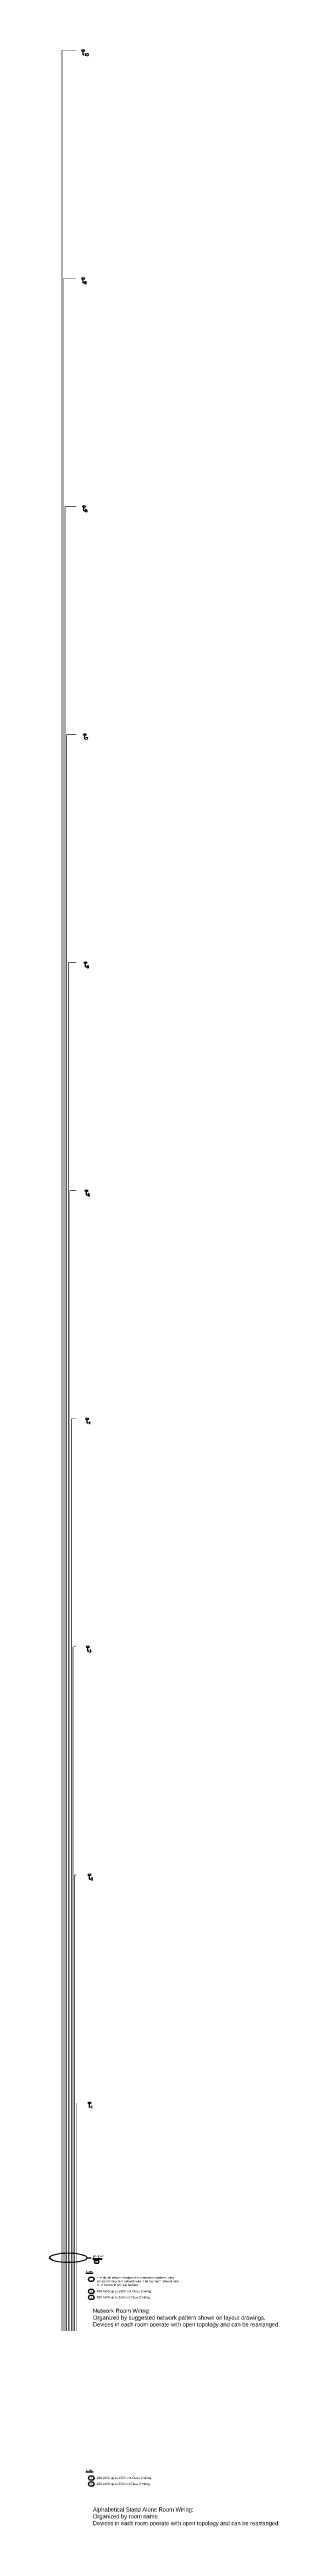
# Model space of a CAD drawing. Header units: inches. Extents: x -179 to 78, y 1 to 666.
# Drawn here: x 52.6 to 77.7, y 134.7 to 406.2 of the extents above; entities that cross this region are included whole.
import ezdxf
from ezdxf.enums import TextEntityAlignment as Align

# ---------------------------------------------------------------- set-up
doc = ezdxf.new("R2010")
doc.units = ezdxf.units.IN
doc.header["$MEASUREMENT"] = 0
doc.linetypes.add('DASHED', pattern=[0.75, 0.5, -0.25])
doc.linetypes.add('HIDDEN', pattern=[0.375, 0.25, -0.125])
doc.layers.add('_WS_MSTP', color=160, linetype='HIDDEN')
doc.styles.get("Standard").update_dxf_attribs({"font": 'arial.ttf'})
doc.styles.add('WS8th', font='complex.shx', dxfattribs={"height": 0.1875})

# ---------------------------------------------------------------- blocks, each defined once
blk = doc.blocks.new('_1')
at = {"linetype": 'Continuous'}
for p, q in [((-0.25, 0.2), (-0.15, 0.4)), ((-0.15, 0), (-0.25, 0.2)), ((-0.15, 0.4), (0.15, 0.4)), ((0.15, 0), (-0.15, 0)), ((0.15, 0.4), (0.25, 0.2)), ((0.25, 0.2), (0.15, 0))]:
    blk.add_line(p, q, dxfattribs=at)
blk.add_text('1', height=0.2).set_placement((0, 0.1), align=Align.CENTER)

msp = doc.modelspace()

# ---------------------------------------------------------------- linework, layer by layer
at = {"linetype": 'Continuous'}
for p, q in [((56.66699, 164.13798), (57.14342, 164.13798)), ((56.85519, 161.77893), (56.97519, 162.01893)), ((56.97519, 161.53893), (56.85519, 161.77893)), ((56.85519, 160.45831), (56.97519, 160.69831)), ((56.97519, 160.21831), (56.85519, 160.45831)), ((56.97519, 162.01893), (57.33519, 162.01893)), ((57.33519, 161.53893), (56.97519, 161.53893)), ((56.97519, 160.69831), (57.33519, 160.69831)), ((57.33519, 160.21831), (56.97519, 160.21831)), ((57.33519, 162.01893), (57.45519, 161.77893)), ((57.45519, 161.77893), (57.33519, 161.53893)), ((57.33519, 160.69831), (57.45519, 160.45831)), ((57.45519, 160.45831), (57.33519, 160.21831)), ((56.85519, 159.80086), (56.97519, 160.04086)), ((56.97519, 159.56086), (56.85519, 159.80086)), ((56.97519, 160.04086), (57.33519, 160.04086)), ((57.33519, 159.56086), (56.97519, 159.56086)), ((57.33519, 160.04086), (57.45519, 159.80086)), ((57.45519, 159.80086), (57.33519, 159.56086)), ((56.85519, 139.99403), (56.97519, 140.23403)), ((56.97519, 139.75403), (56.85519, 139.99403)), ((56.85519, 139.33658), (56.97519, 139.57658)), ((56.97519, 139.09658), (56.85519, 139.33658)), ((56.97519, 140.23403), (57.33519, 140.23403)), ((57.33519, 139.75403), (56.97519, 139.75403)), ((56.97519, 139.57658), (57.33519, 139.57658)), ((57.33519, 139.09658), (56.97519, 139.09658)), ((57.33519, 140.23403), (57.45519, 139.99403)), ((57.45519, 139.99403), (57.33519, 139.75403)), ((57.33519, 139.57658), (57.45519, 139.33658)), ((57.45519, 139.33658), (57.33519, 139.09658))]:
    msp.add_line(p, q, dxfattribs=at)
msp.add_ellipse((54.63343, 164.13808), major_axis=(2.03356, -0.0001), ratio=0.260882139, dxfattribs=at)
at = {"layer": '_WS_MSTP', "color": 7, "linetype": 'Continuous'}
for p, q in [((56.26901, 405.64651), (56.26901, 406.01)), ((56.26901, 405.64651), (56.37893, 405.64651)), ((56.26901, 380.64651), (56.26901, 381.01)), ((56.26901, 380.64651), (56.37893, 380.64651)), ((56.35582, 355.64899), (56.35582, 356.01012)), ((56.35582, 355.64899), (56.4656, 355.64899)), ((56.44262, 330.64899), (56.44262, 331.01012)), ((56.44262, 330.64899), (56.5524, 330.64899)), ((56.52942, 305.64899), (56.52942, 306.01012)), ((56.52942, 305.64899), (56.6392, 305.64899)), ((56.61622, 280.64899), (56.61622, 281.01012)), ((56.61622, 280.64899), (56.726, 280.64899)), ((56.70302, 255.64899), (56.70302, 256.01012)), ((56.70302, 255.64899), (56.8128, 255.64899)), ((56.78982, 230.64899), (56.78982, 231.01012)), ((56.78982, 230.64899), (56.8996, 230.64899)), ((56.96342, 205.64899), (56.96342, 206.01012)), ((56.96342, 205.64899), (57.0732, 205.64899)), ((56.96342, 205.64899), (57.0732, 205.64899)), ((56.96342, 180.64899), (56.96342, 181.01012)), ((56.96342, 180.64899), (57.0732, 180.64899))]:
    msp.add_line(p, q, dxfattribs=at)
at = {"layer": '_WS_MSTP', "color": 7, "linetype": 'DASHED', "const_width": 0.06}
for points in [[(53.93903, 381.1099), (53.93903, 406.1099)], [(53.93903, 406.1099), (55.50143, 406.1099)], [(53.93903, 356.1099), (53.93903, 381.1099)], [(54.11263, 356.1099), (54.11263, 381.1099)], [(54.11263, 381.1099), (55.50143, 381.1099)], [(53.93903, 331.1099), (53.93903, 356.1099)], [(54.11263, 331.1099), (54.11263, 356.1099)], [(54.28623, 331.1099), (54.28623, 356.1099)], [(54.28623, 356.1099), (55.50143, 356.1099)], [(53.93903, 306.1099), (53.93903, 331.1099)], [(54.11263, 306.1099), (54.11263, 331.1099)], [(54.28623, 306.1099), (54.28623, 331.1099)], [(54.45983, 306.1099), (54.45983, 331.1099)], [(54.45983, 331.1099), (55.50143, 331.1099)], [(53.93903, 281.1099), (53.93903, 306.1099)], [(54.11263, 281.1099), (54.11263, 306.1099)], [(54.28623, 281.1099), (54.28623, 306.1099)], [(54.45983, 281.1099), (54.45983, 306.1099)], [(54.63343, 281.1099), (54.63343, 306.1099)], [(54.63343, 306.1099), (55.50143, 306.1099)], [(53.93903, 256.1099), (53.93903, 281.1099)], [(54.11263, 256.1099), (54.11263, 281.1099)], [(54.28623, 256.1099), (54.28623, 281.1099)], [(54.45983, 256.1099), (54.45983, 281.1099)], [(54.63343, 256.1099), (54.63343, 281.1099)], [(54.80703, 256.1099), (54.80703, 281.1099)], [(54.80703, 281.1099), (55.50143, 281.1099)], [(53.93903, 231.1099), (53.93903, 256.1099)], [(54.11263, 231.1099), (54.11263, 256.1099)], [(54.28623, 231.1099), (54.28623, 256.1099)], [(54.45983, 231.1099), (54.45983, 256.1099)], [(54.63343, 231.1099), (54.63343, 256.1099)], [(54.80703, 231.1099), (54.80703, 256.1099)], [(54.98063, 231.1099), (54.98063, 256.1099)], [(54.98063, 256.1099), (55.50143, 256.1099)], [(53.93903, 206.1099), (53.93903, 231.1099)], [(54.11263, 206.1099), (54.11263, 231.1099)], [(54.28623, 206.1099), (54.28623, 231.1099)], [(54.45983, 206.1099), (54.45983, 231.1099)], [(54.63343, 206.1099), (54.63343, 231.1099)], [(54.80703, 206.1099), (54.80703, 231.1099)], [(54.98063, 206.1099), (54.98063, 231.1099)], [(55.15423, 206.1099), (55.15423, 231.1099)], [(55.15423, 231.1099), (55.50143, 231.1099)], [(53.93903, 181.1099), (53.93903, 206.1099)], [(54.11263, 181.1099), (54.11263, 206.1099)], [(54.28623, 181.1099), (54.28623, 206.1099)], [(54.45983, 181.1099), (54.45983, 206.1099)], [(54.63343, 181.1099), (54.63343, 206.1099)], [(54.80703, 181.1099), (54.80703, 206.1099)], [(54.98063, 181.1099), (54.98063, 206.1099)], [(55.15423, 181.1099), (55.15423, 206.1099)], [(55.32783, 181.1099), (55.32783, 206.1099)], [(55.32783, 206.1099), (55.50143, 206.1099)], [(53.93903, 156.1099), (53.93903, 181.1099)], [(54.11263, 156.1099), (54.11263, 181.1099)], [(54.28623, 156.1099), (54.28623, 181.1099)], [(54.45983, 156.1099), (54.45983, 181.1099)], [(54.63343, 156.1099), (54.63343, 181.1099)], [(54.80703, 156.1099), (54.80703, 181.1099)], [(54.98063, 156.1099), (54.98063, 181.1099)], [(55.15423, 156.1099), (55.15423, 181.1099)], [(55.32783, 156.1099), (55.32783, 181.1099)], [(55.50143, 156.1099), (55.50143, 181.1099)]]:
    msp.add_lwpolyline(points, dxfattribs=at)
at = {"layer": '_WS_MSTP', "color": 7, "linetype": 'Continuous'}
for centre, major_axis in [((56.27068, 406.1099), (0.15147, 0)), ((56.27068, 381.1099), (0.15147, 0)), ((56.35748, 356.1099), (0.15129, 0)), ((56.44428, 331.1099), (0.15129, 0)), ((56.53108, 306.1099), (0.15129, 0)), ((56.61788, 281.1099), (0.15129, 0)), ((56.70468, 256.1099), (0.15129, 0)), ((56.79148, 231.1099), (0.15129, 0)), ((56.96508, 206.1099), (0.15129, 0)), ((56.96508, 181.1099), (0.15129, 0))]:
    msp.add_ellipse(centre, major_axis=major_axis, ratio=0.659604563, dxfattribs=at)

# ---------------------------------------------------------------- block references
at = {"linetype": 'Continuous', "xscale": 0.9359999999999999, "yscale": 0.9359999999999999, "zscale": 0.9359999999999999}
msp.add_blockref('_1', (57.74579, 163.4976), dxfattribs=at)

# ---------------------------------------------------------------- texts
for p in [(56.55519, 162.49893), (56.55519, 140.71403)]:
    msp.add_text('%%UNote:', height=0.24).set_placement(p)
for s, p in [('2', (57.15519, 160.33831)), ('1', (57.15519, 161.65893)), ('3', (57.15519, 159.68086)), ('3', (57.15519, 139.21658)), ('2', (57.15519, 139.87403))]:
    msp.add_text(s, height=0.24).set_placement(p, align=Align.CENTER)
at = {"insert": (57.33825, 164.42759), "char_height": 0.1872, "width": 2.9918854, "attachment_point": 1, "rotation": 359.6047077}
msp.add_mtext('LM-MSTP \\P{\\Fromand|c0;Dataline}', dxfattribs=at)
at = {"char_height": 0.24, "width": 9.2357068}
for s, insert, attachment_point in [('#18 AWG up to 1000 feet Class 2 wiring.', (57.75519, 160.44366), 4), ('The digital network bridges are connected together using LM-MSTP segment network wire. The segment network wire must be run in a linear fashion.', (57.75519, 162.07893), 1), ('#20 AWG up to 250 feet Class 2 wiring.', (57.75519, 159.78621), 4), ('#18 AWG up to 1000 feet Class 2 wiring.', (57.75519, 139.97937), 4), ('#20 AWG up to 250 feet Class 2 wiring.', (57.75519, 139.32193), 4)]:
    msp.add_mtext(s, dxfattribs=dict(at, insert=insert, attachment_point=attachment_point))
at = {"char_height": 0.449284, "attachment_point": 1}
for s, insert in [('Network Room Wiring:\\POrganized by suggested network pattern shown on layout drawings.\\PDevices in each room operate with open topology and can be rearranged.', (57.33719, 158.55267)), ('Alphabetical Stand Alone Room Wiring:\\POrganized by room name.\\PDevices in each room operate with open topology and can be rearranged.', (57.33719, 136.76777))]:
    msp.add_mtext_dynamic_manual_height_columns(s, width=26.7906867, gutter_width=1, heights=[0], dxfattribs=dict(at, insert=insert))
at = {"layer": '_WS_MSTP', "color": 7, "linetype": 'Continuous', "attachment_point": 1, "style": 'WS8th'}
for s, insert, char_height in [('10', (56.40161, 405.79198), 0.270992), ('9', (56.40161, 380.79198), 0.27099), ('8', (56.48826, 355.79429), 0.27067), ('7', (56.57506, 330.79429), 0.27067), ('6', (56.66186, 305.79429), 0.27067), ('5', (56.74866, 280.79429), 0.27067), ('4', (56.83546, 255.79429), 0.27067), ('3', (56.92226, 230.79429), 0.27067), ('2', (57.09586, 205.79429), 0.27067), ('1', (57.09586, 180.79429), 0.27067)]:
    msp.add_mtext_dynamic_manual_height_columns(s, width=100.2027733, gutter_width=0.9375, heights=[0], dxfattribs=dict(at, insert=insert, char_height=char_height))

doc.saveas('drawing.dxf')
